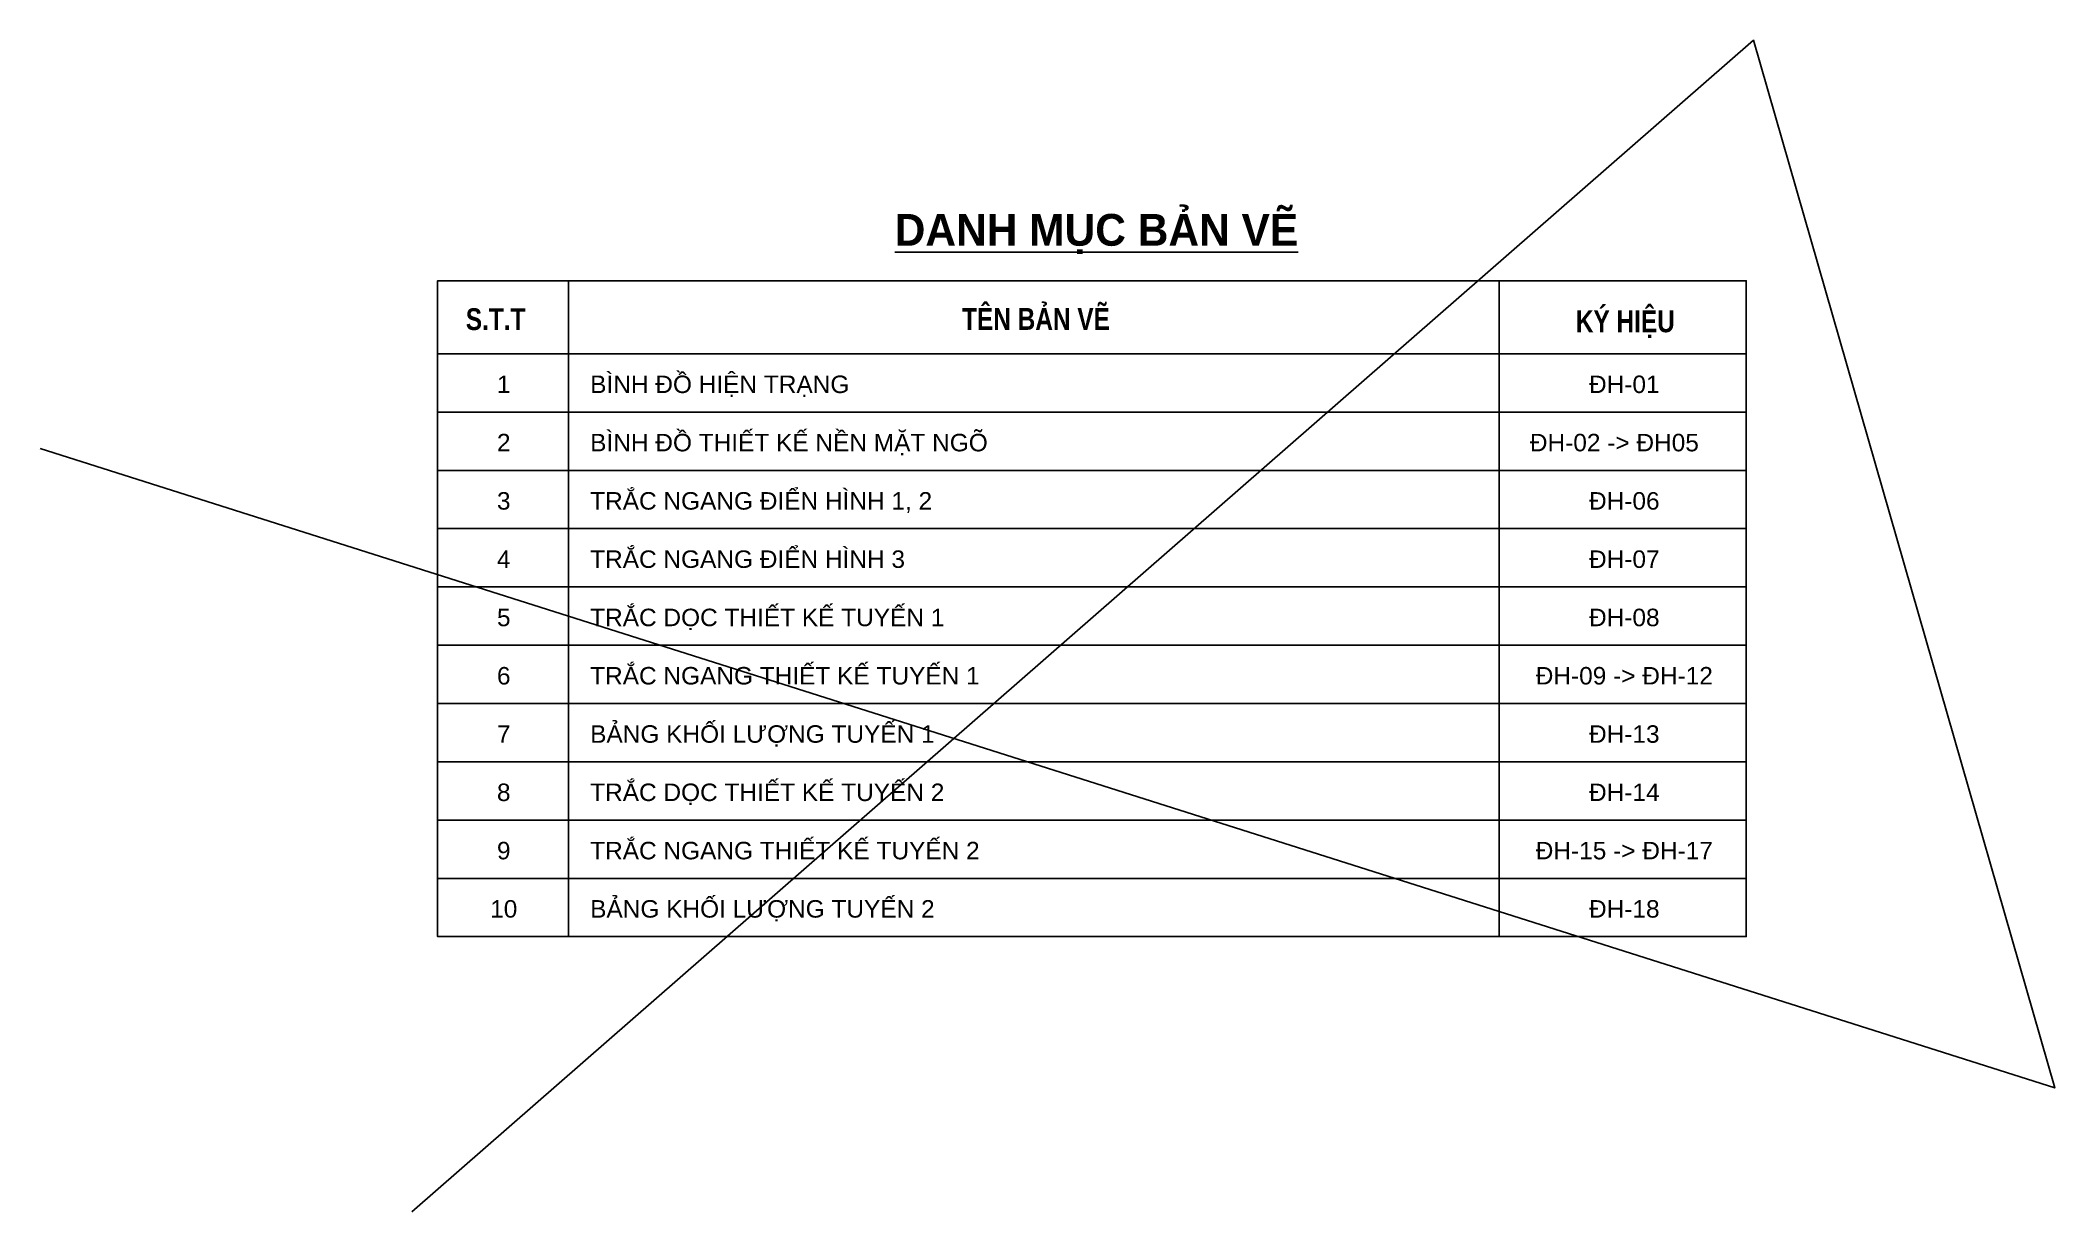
# Model space of a CAD drawing. Header units: inches. Extents: x 598112 to 598485, y 2306533 to 2306739.
# Drawn here: x 598112.4 to 598189.4, y 2306684.2 to 2306729.1 of the extents above; entities that cross this region are included whole.
import ezdxf
from ezdxf.enums import TextEntityAlignment as Align

# ---------------------------------------------------------------- set-up
doc = ezdxf.new("R2010")
doc.units = ezdxf.units.IN
doc.header["$MEASUREMENT"] = 0
doc.layers.add('1v-text', color=7, linetype='Continuous')
doc.layers.add('LC Net thay', color=7, linetype='Continuous', lineweight=25)
doc.styles.add('style2', font='', dxfattribs={"width": 0.8})
doc.styles.add('VnAvantH-Bold', font='')
doc.styles.add('WMF-.VnArialH0', font='')
doc.styles.get('style2').set_extended_font_data('.VnArialH')
doc.styles.get('VnAvantH-Bold').set_extended_font_data('.VnAvantH', bold=True)
doc.styles.get('WMF-.VnArialH0').set_extended_font_data('.VnArialH')

msp = doc.modelspace()

# ---------------------------------------------------------------- texts
at = {"color": 7, "lineweight": 0, "style": 'WMF-.VnArialH0'}
for s, height, p in [('1', 0.669, (598130.092, 2306715.561)), ('®h-01', 0.6692, (598172.975, 2306715.561)), ('®h-02 -> §H05', 0.6692, (598172.595, 2306713.33)), ('®h-06', 0.6692, (598172.975, 2306711.099)), ('®h-07', 0.6692, (598172.975, 2306708.868)), ('®h-08', 0.6692, (598172.975, 2306706.637)), ('®h-09 -> §H-12', 0.6692, (598172.975, 2306704.406)), ('®h-13', 0.6692, (598172.975, 2306702.175)), ('®h-14', 0.6692, (598172.975, 2306699.944)), ('®h-15 -> §H-17', 0.6692, (598172.975, 2306697.713)), ('®h-18', 0.6692, (598172.975, 2306695.482))]:
    msp.add_text(s, height=height, dxfattribs=at).set_placement(p, align=Align.CENTER)
for s, p in [('b×nh ®å hiÖn tr¹ng', (598133.399, 2306715.561)), ('b×nh ®å thiÕt kÕ nÒn mÆt ngâ', (598133.399, 2306713.33)), ('tr¾c ngang ®iÓn h×nh 1, 2', (598133.399, 2306711.099)), ('tr¾c ngang ®iÓn h×nh 3', (598133.399, 2306708.868)), ('tr¾c däc thiÕt kÕ tuyÕn 1', (598133.399, 2306706.637)), ('tr¾c ngang thiÕt kÕ tuyÕn 1', (598133.399, 2306704.406)), ('B¶NG KHèI L¦îNG TUYÕN 1', (598133.399, 2306702.175)), ('tr¾c däc thiÕt kÕ tuyÕn 2', (598133.399, 2306699.944)), ('tr¾c ngang thiÕt kÕ tuyÕn 2', (598133.399, 2306697.713)), ('B¶NG KHèI L¦îNG TUYÕN 2', (598133.399, 2306695.482))]:
    msp.add_text(s, height=0.6692, dxfattribs=at).set_placement(p)
at = {"color": 7, "lineweight": 0, "ltscale": 2, "style": 'WMF-.VnArialH0'}
for s, height, p in [('2', 0.669, (598130.092, 2306713.33)), ('3', 0.669, (598130.092, 2306711.099)), ('4', 0.669, (598130.092, 2306708.868)), ('5', 0.669, (598130.092, 2306706.637)), ('6', 0.669, (598130.092, 2306704.406)), ('7', 0.669, (598130.092, 2306702.175)), ('8', 0.669, (598130.092, 2306699.944)), ('9', 0.669, (598130.092, 2306697.713)), ('10', 0.6692, (598130.092, 2306695.482))]:
    msp.add_text(s, height=height, dxfattribs=at).set_placement(p, align=Align.CENTER)
at = {"color": 4, "char_height": 0.83571, "attachment_point": 7, "style": 'style2'}
for s, insert in [('{\\f.VnArialH|b1|i0|c0|p34;s.t.t}', (598128.64, 2306717.96)), ('{\\f.VnArialH|b1|i0|c0|p34;tªn b¶n vÏ}', (598147.632, 2306717.98)), ('{\\f.VnArialH|b1|i0|c0|p34;ký hiÖu}', (598171.12, 2306717.671))]:
    msp.add_mtext(s, dxfattribs=dict(at, insert=insert))
at = {"layer": '1v-text', "ltscale": 0.015, "style": 'VnAvantH-Bold'}
msp.add_text('%%Udanh môc b¶n vÏ', height=1.21555, dxfattribs=at).set_placement((598145.053, 2306721.2))

# ---------------------------------------------------------------- linework, layer by layer
at = {"color": 2}
for p, q in [((598132.576, 2306719.857), (598132.576, 2306717.063)), ((598168.188, 2306719.857), (598168.188, 2306717.063))]:
    msp.add_line(p, q, dxfattribs=at)
at = {"ltscale": 2}
for p, q in [((598132.576, 2306717.063), (598132.576, 2306714.832)), ((598168.188, 2306717.063), (598168.188, 2306714.832)), ((598132.576, 2306714.832), (598132.576, 2306712.601)), ((598168.188, 2306714.832), (598168.188, 2306712.601)), ((598132.576, 2306712.601), (598132.576, 2306710.37)), ((598168.188, 2306712.601), (598168.188, 2306710.37)), ((598132.576, 2306710.37), (598132.576, 2306708.139)), ((598168.188, 2306710.37), (598168.188, 2306708.139)), ((598132.576, 2306708.139), (598132.576, 2306705.908)), ((598168.188, 2306708.139), (598168.188, 2306705.908)), ((598132.576, 2306705.908), (598132.576, 2306703.677)), ((598168.188, 2306705.908), (598168.188, 2306703.677)), ((598132.576, 2306703.677), (598132.576, 2306701.446)), ((598168.188, 2306703.677), (598168.188, 2306701.446)), ((598132.576, 2306701.446), (598132.576, 2306699.215)), ((598168.188, 2306701.446), (598168.188, 2306699.215)), ((598132.576, 2306699.215), (598132.576, 2306696.984)), ((598168.188, 2306699.215), (598168.188, 2306696.984)), ((598132.576, 2306696.984), (598132.576, 2306694.753)), ((598168.188, 2306696.984), (598168.188, 2306694.753))]:
    msp.add_line(p, q, dxfattribs=at)
at = {"color": 2}
msp.add_lwpolyline([(598177.639, 2306717.063), (598127.562, 2306717.063), (598127.562, 2306719.857), (598177.639, 2306719.857), (598177.639, 2306717.063)], dxfattribs=at)
at = {"ltscale": 2}
for points in [[(598127.562, 2306717.063), (598177.639, 2306717.063), (598177.639, 2306714.832), (598127.562, 2306714.832)], [(598127.562, 2306714.832), (598177.639, 2306714.832), (598177.639, 2306712.601), (598127.562, 2306712.601)], [(598127.562, 2306712.601), (598177.639, 2306712.601), (598177.639, 2306710.37), (598127.562, 2306710.37)], [(598127.562, 2306710.37), (598177.639, 2306710.37), (598177.639, 2306708.139), (598127.562, 2306708.139)], [(598127.562, 2306708.139), (598177.639, 2306708.139), (598177.639, 2306705.908), (598127.562, 2306705.908)], [(598127.562, 2306705.908), (598177.639, 2306705.908), (598177.639, 2306703.677), (598127.562, 2306703.677)], [(598127.562, 2306703.677), (598177.639, 2306703.677), (598177.639, 2306701.446), (598127.562, 2306701.446)], [(598127.562, 2306701.446), (598177.639, 2306701.446), (598177.639, 2306699.215), (598127.562, 2306699.215)], [(598127.562, 2306699.215), (598177.639, 2306699.215), (598177.639, 2306696.984), (598127.562, 2306696.984)], [(598127.562, 2306696.984), (598177.639, 2306696.984), (598177.639, 2306694.753), (598127.562, 2306694.753)]]:
    msp.add_lwpolyline(points, close=True, dxfattribs=at)
at = {"layer": 'LC Net thay', "elevation": 2.744}
msp.add_lwpolyline([(598126.573, 2306684.224), (598177.914, 2306729.064), (598189.447, 2306688.961), (598112.355, 2306713.433)], dxfattribs=at)

msp.set_redraw_order([(e.dxf.handle, doc.entitydb.next_handle()) for e in msp.query("TEXT MTEXT ATTDEF DIMENSION ARC_DIMENSION")])  # texts and dimensions are drawn at this point

doc.saveas('drawing.dxf')
